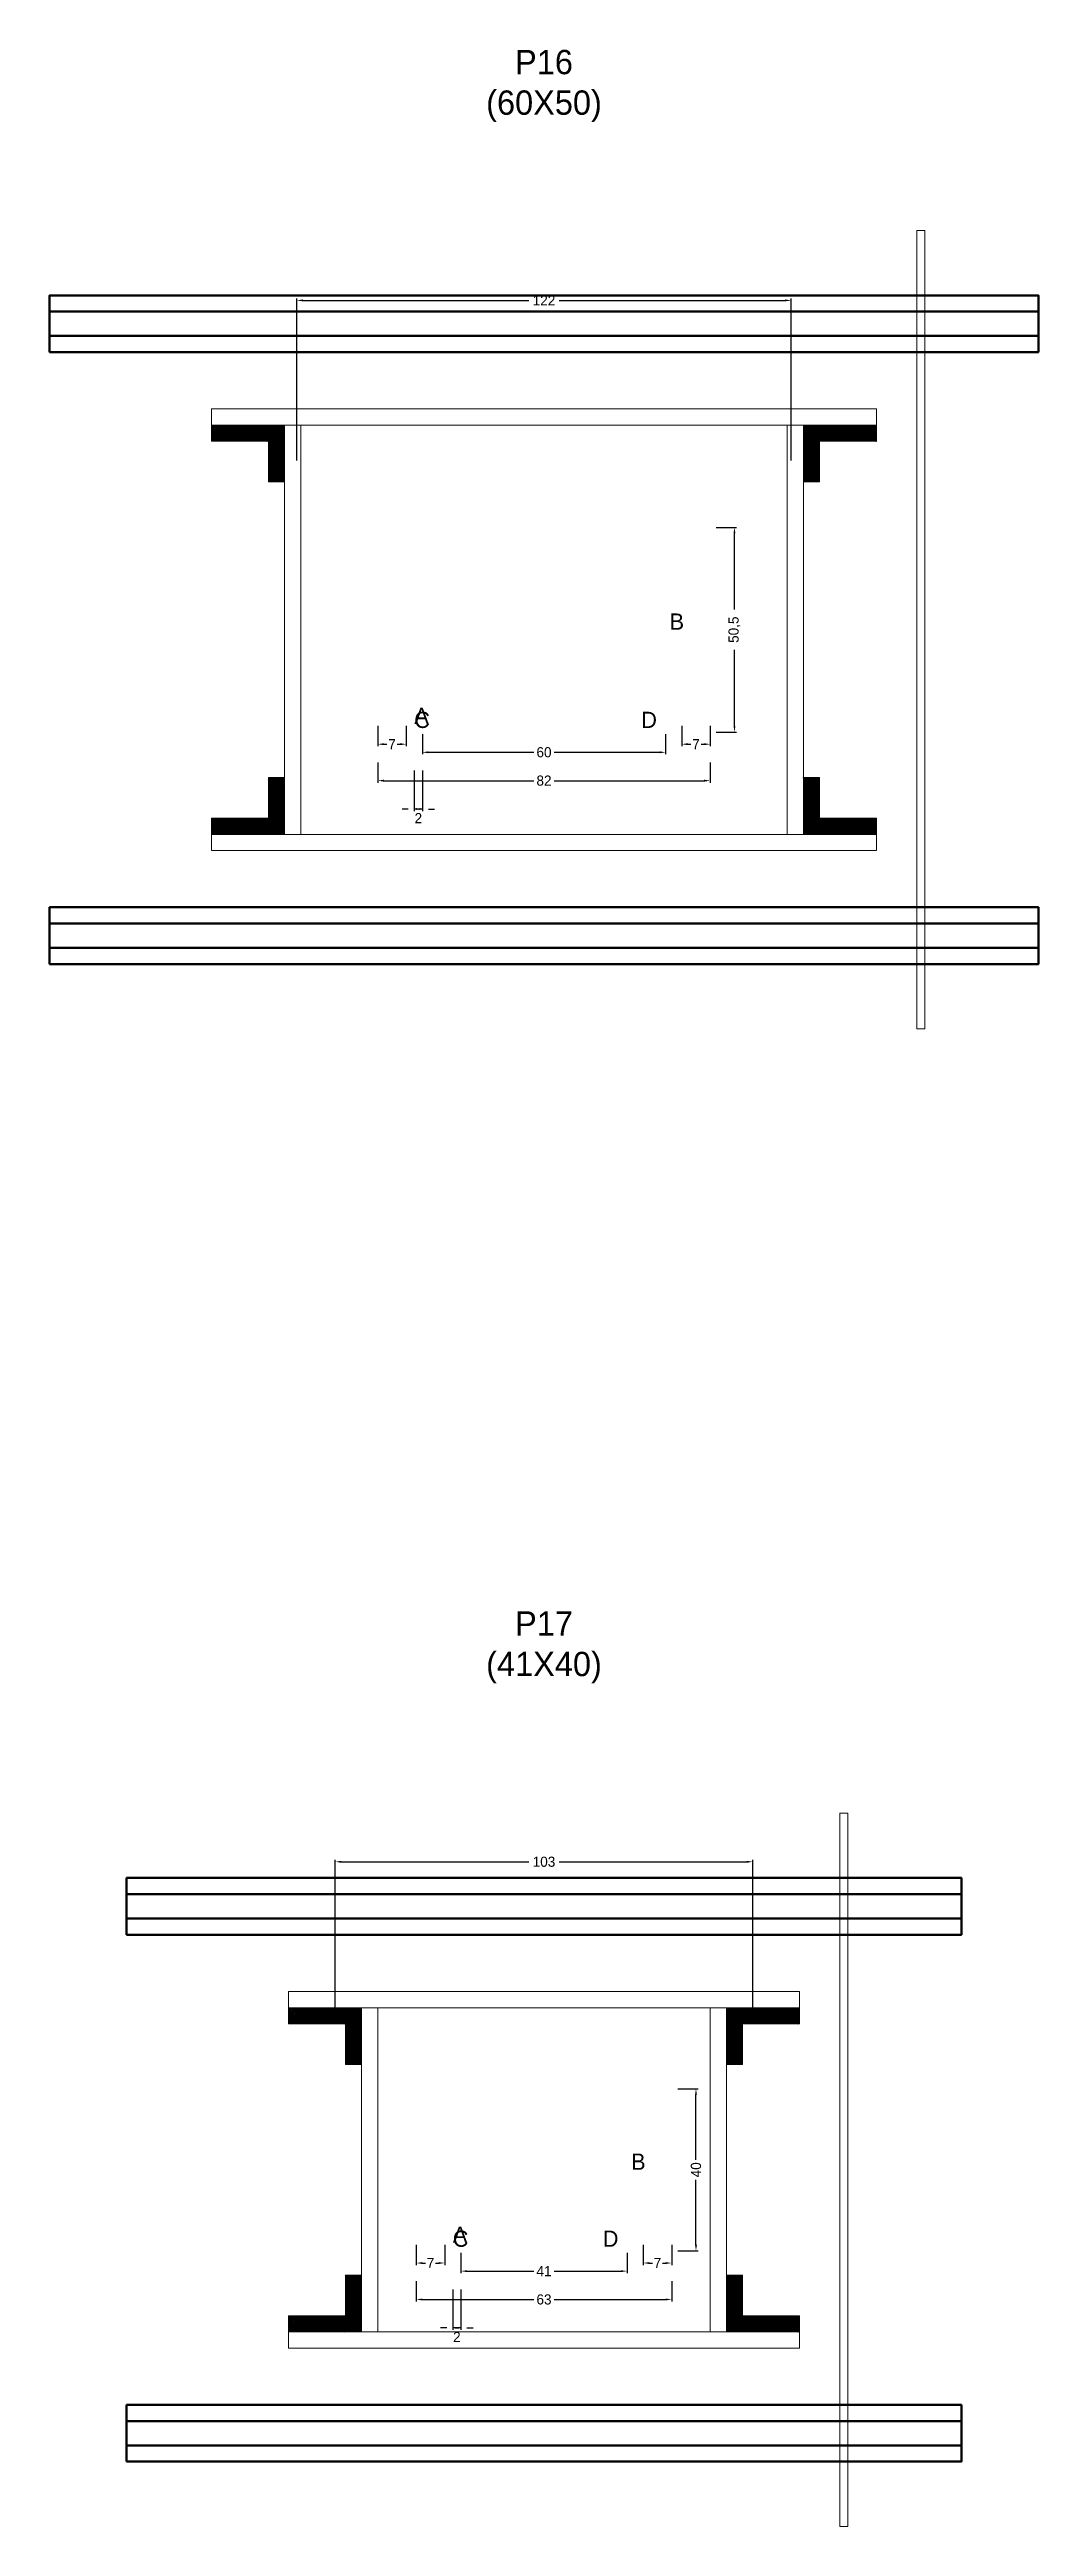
# Model space of a CAD drawing. Header units: centimetres. Extents: x -12000 to 4115, y -10266 to 2668.
# Drawn here: x -122 to 122, y -2988 to -2377 of the extents above; entities that cross this region are included whole.
import ezdxf

# ---------------------------------------------------------------- set-up
doc = ezdxf.new("R2010")
doc.units = ezdxf.units.CM
for name, color, linetype in [('COTA', 241, 'Continuous'), ('GRAVATA', 224, 'Continuous'), ('Hachura', 251, 'Continuous'), ('NOMENCLATURA', 7, 'Continuous'), ('SARRAFO', 251, 'Continuous')]:
    doc.layers.add(name, color=color, linetype=linetype)
doc.dimstyles.new('cotax2', dxfattribs={"dimtxt": 2.5, "dimasz": 1.5, "dimexe": 0.5, "dimexo": 0.5, "dimgap": 0.5, "dimtad": 1, "dimcen": 2.5, "dimazin": 3, "dimtfac": 1, "dimtmove": 0, "dimatfit": 3})

msp = doc.modelspace()

# ---------------------------------------------------------------- texts
at = {"layer": 'NOMENCLATURA'}
for s, p in [('B', (31, -2520)), ('A', (-32, -2543.25)), ('C', (-32, -2544.25)), ('D', (24, -2544.25)), ('B', (21.5, -2900)), ('A', (-22.5, -2918)), ('C', (-22.5, -2919)), ('D', (14.5, -2919))]:
    msp.add_text(s, height=4, dxfattribs=at).set_placement(p)
at = {"layer": 'NOMENCLATURA', "char_height": 6, "attachment_point": 8}
for s, insert in [('P16\\P(60X50)', (0, -2394.75)), ('P17\\P(41X40)', (0, -2780))]:
    msp.add_mtext(s, dxfattribs=dict(at, insert=insert))

# ---------------------------------------------------------------- blocks, each defined once
blk = doc.blocks.new('_CLOSEDFILLED')
at = {"color": 0, "linetype": 'BYBLOCK'}
blk.add_solid([(-1, 0.16), (0, 0), (-1, -0.16)], dxfattribs=at)
blk = doc.blocks.new('*D222')
for p, q in [((-31.5, -2927.5), (-31.5, -2932.5)), ((-30, -2932), (-2.5, -2932)), ((2.5, -2932), (30, -2932)), ((31.5, -2927.5), (31.5, -2932.5))]:
    blk.add_line(p, q)
at = {"layer": 'Defpoints'}
for p in [(-31.5, -2927), (31.5, -2927), (-31.5, -2932)]:
    blk.add_point(p, dxfattribs=at)
at = {"layer": 'COTA', "xscale": 1.5, "yscale": 1.5, "rotation": 180}
blk.add_blockref('_CLOSEDFILLED', (-31.5, -2932), dxfattribs=at)
at = {"layer": 'COTA', "xscale": 1.5, "yscale": 1.5}
blk.add_blockref('_CLOSEDFILLED', (31.5, -2932), dxfattribs=at)
at = {"layer": 'COTA', "insert": (0, -2932), "char_height": 2.5, "attachment_point": 5}
blk.add_mtext('63', dxfattribs=at)
blk = doc.blocks.new('*D223')
for p, q in [((-20.5, -2920.5), (-20.5, -2925.5)), ((20.5, -2920.5), (20.5, -2925.5)), ((-19, -2925), (-2.5, -2925)), ((2.5, -2925), (19, -2925))]:
    blk.add_line(p, q)
at = {"layer": 'Defpoints'}
for p in [(-20.5, -2920), (20.5, -2920), (-20.5, -2925)]:
    blk.add_point(p, dxfattribs=at)
at = {"layer": 'COTA', "xscale": 1.5, "yscale": 1.5, "rotation": 180}
blk.add_blockref('_CLOSEDFILLED', (-20.5, -2925), dxfattribs=at)
at = {"layer": 'COTA', "xscale": 1.5, "yscale": 1.5}
blk.add_blockref('_CLOSEDFILLED', (20.5, -2925), dxfattribs=at)
at = {"layer": 'COTA', "insert": (0, -2925), "char_height": 2.5, "attachment_point": 5}
blk.add_mtext('41', dxfattribs=at)
blk = doc.blocks.new('*D224')
for p, q in [((33, -2880), (38, -2880)), ((37.5, -2897.5), (37.5, -2881.5)), ((37.5, -2918.5), (37.5, -2902.5)), ((33, -2920), (38, -2920))]:
    blk.add_line(p, q)
at = {"layer": 'Defpoints'}
for p in [(32.5, -2880), (32.5, -2920), (37.5, -2920)]:
    blk.add_point(p, dxfattribs=at)
at = {"layer": 'COTA', "xscale": 1.5, "yscale": 1.5}
for p, rotation in [((37.5, -2880), 90), ((37.5, -2920), 270)]:
    blk.add_blockref('_CLOSEDFILLED', p, dxfattribs=dict(at, rotation=rotation))
at = {"layer": 'COTA', "insert": (37.5, -2900), "char_height": 2.5, "attachment_point": 5, "rotation": 90}
blk.add_mtext('40', dxfattribs=at)
blk = doc.blocks.new('*D225')
for p, q in [((-31.5, -2918.5), (-31.5, -2923.5)), ((-24.5, -2918.5), (-24.5, -2923.5)), ((-30, -2923), (-29.25, -2923)), ((-26.75, -2923), (-26, -2923))]:
    blk.add_line(p, q)
at = {"layer": 'Defpoints'}
for p in [(-31.5, -2918), (-24.5, -2918), (-31.5, -2923)]:
    blk.add_point(p, dxfattribs=at)
at = {"layer": 'COTA', "xscale": 1.5, "yscale": 1.5, "rotation": 180}
blk.add_blockref('_CLOSEDFILLED', (-31.5, -2923), dxfattribs=at)
at = {"layer": 'COTA', "xscale": 1.5, "yscale": 1.5}
blk.add_blockref('_CLOSEDFILLED', (-24.5, -2923), dxfattribs=at)
at = {"layer": 'COTA', "insert": (-28, -2923), "char_height": 2.5, "attachment_point": 5}
blk.add_mtext('7', dxfattribs=at)
blk = doc.blocks.new('*D226')
for p, q in [((24.5, -2918.5), (24.5, -2923.5)), ((31.5, -2918.5), (31.5, -2923.5)), ((26, -2923), (26.75, -2923)), ((29.25, -2923), (30, -2923))]:
    blk.add_line(p, q)
at = {"layer": 'Defpoints'}
for p in [(24.5, -2918), (31.5, -2918), (24.5, -2923)]:
    blk.add_point(p, dxfattribs=at)
at = {"layer": 'COTA', "xscale": 1.5, "yscale": 1.5, "rotation": 180}
blk.add_blockref('_CLOSEDFILLED', (24.5, -2923), dxfattribs=at)
at = {"layer": 'COTA', "xscale": 1.5, "yscale": 1.5}
blk.add_blockref('_CLOSEDFILLED', (31.5, -2923), dxfattribs=at)
at = {"layer": 'COTA', "insert": (28, -2923), "char_height": 2.5, "attachment_point": 5}
blk.add_mtext('7', dxfattribs=at)
blk = doc.blocks.new('*D227')
for p, q in [((-51.5, -2863.5), (-51.5, -2823.5)), ((-50, -2824), (-3.75, -2824)), ((3.75, -2824), (50, -2824)), ((51.5, -2863.5), (51.5, -2823.5))]:
    blk.add_line(p, q)
at = {"layer": 'Defpoints'}
for p in [(-51.5, -2824), (-51.5, -2864), (51.5, -2864)]:
    blk.add_point(p, dxfattribs=at)
at = {"layer": 'COTA', "xscale": 1.5, "yscale": 1.5, "rotation": 180}
blk.add_blockref('_CLOSEDFILLED', (-51.5, -2824), dxfattribs=at)
at = {"layer": 'COTA', "xscale": 1.5, "yscale": 1.5}
blk.add_blockref('_CLOSEDFILLED', (51.5, -2824), dxfattribs=at)
at = {"layer": 'COTA', "insert": (0, -2824), "char_height": 2.5, "attachment_point": 5}
blk.add_mtext('103', dxfattribs=at)
blk = doc.blocks.new('*D196')
for p, q in [((-41, -2552.75), (-41, -2557.75)), ((41, -2552.75), (41, -2557.75)), ((-39.5, -2557.25), (-2.5, -2557.25)), ((2.5, -2557.25), (39.5, -2557.25))]:
    blk.add_line(p, q)
at = {"layer": 'Defpoints'}
for p in [(-41, -2552.25), (41, -2552.25), (-41, -2557.25)]:
    blk.add_point(p, dxfattribs=at)
at = {"layer": 'COTA', "xscale": 1.5, "yscale": 1.5, "rotation": 180}
blk.add_blockref('_CLOSEDFILLED', (-41, -2557.25), dxfattribs=at)
at = {"layer": 'COTA', "xscale": 1.5, "yscale": 1.5}
blk.add_blockref('_CLOSEDFILLED', (41, -2557.25), dxfattribs=at)
at = {"layer": 'COTA', "insert": (0, -2557.25), "char_height": 2.5, "attachment_point": 5}
blk.add_mtext('82', dxfattribs=at)
blk = doc.blocks.new('*D197')
for p, q in [((-30, -2545.75), (-30, -2550.75)), ((30, -2545.75), (30, -2550.75)), ((-28.5, -2550.25), (-2.5, -2550.25)), ((2.5, -2550.25), (28.5, -2550.25))]:
    blk.add_line(p, q)
at = {"layer": 'Defpoints'}
for p in [(-30, -2545.25), (30, -2545.25), (-30, -2550.25)]:
    blk.add_point(p, dxfattribs=at)
at = {"layer": 'COTA', "xscale": 1.5, "yscale": 1.5, "rotation": 180}
blk.add_blockref('_CLOSEDFILLED', (-30, -2550.25), dxfattribs=at)
at = {"layer": 'COTA', "xscale": 1.5, "yscale": 1.5}
blk.add_blockref('_CLOSEDFILLED', (30, -2550.25), dxfattribs=at)
at = {"layer": 'COTA', "insert": (0, -2550.25), "char_height": 2.5, "attachment_point": 5}
blk.add_mtext('60', dxfattribs=at)
blk = doc.blocks.new('*D198')
for p, q in [((42.5, -2494.75), (47.5, -2494.75)), ((47, -2515), (47, -2496.25)), ((47, -2543.75), (47, -2525)), ((42.5, -2545.25), (47.5, -2545.25))]:
    blk.add_line(p, q)
at = {"layer": 'Defpoints'}
for p in [(42, -2494.75), (42, -2545.25), (47, -2545.25)]:
    blk.add_point(p, dxfattribs=at)
at = {"layer": 'COTA', "xscale": 1.5, "yscale": 1.5}
for p, rotation in [((47, -2494.75), 90), ((47, -2545.25), 270)]:
    blk.add_blockref('_CLOSEDFILLED', p, dxfattribs=dict(at, rotation=rotation))
at = {"layer": 'COTA', "insert": (47, -2520), "char_height": 2.5, "attachment_point": 5, "rotation": 90}
blk.add_mtext('50,5', dxfattribs=at)
blk = doc.blocks.new('*D199')
for p, q in [((-41, -2543.75), (-41, -2548.75)), ((-39.5, -2548.25), (-38.75, -2548.25)), ((-36.25, -2548.25), (-35.5, -2548.25)), ((-34, -2543.75), (-34, -2548.75))]:
    blk.add_line(p, q)
at = {"layer": 'Defpoints'}
for p in [(-41, -2543.25), (-41, -2548.25), (-34, -2543.25)]:
    blk.add_point(p, dxfattribs=at)
at = {"layer": 'COTA', "xscale": 1.5, "yscale": 1.5, "rotation": 180}
blk.add_blockref('_CLOSEDFILLED', (-41, -2548.25), dxfattribs=at)
at = {"layer": 'COTA', "xscale": 1.5, "yscale": 1.5}
blk.add_blockref('_CLOSEDFILLED', (-34, -2548.25), dxfattribs=at)
at = {"layer": 'COTA', "insert": (-37.5, -2548.25), "char_height": 2.5, "attachment_point": 5}
blk.add_mtext('7', dxfattribs=at)
blk = doc.blocks.new('*D200')
for p, q in [((34, -2543.75), (34, -2548.75)), ((35.5, -2548.25), (36.25, -2548.25)), ((38.75, -2548.25), (39.5, -2548.25)), ((41, -2543.75), (41, -2548.75))]:
    blk.add_line(p, q)
at = {"layer": 'Defpoints'}
for p in [(34, -2543.25), (34, -2548.25), (41, -2543.25)]:
    blk.add_point(p, dxfattribs=at)
at = {"layer": 'COTA', "xscale": 1.5, "yscale": 1.5, "rotation": 180}
blk.add_blockref('_CLOSEDFILLED', (34, -2548.25), dxfattribs=at)
at = {"layer": 'COTA', "xscale": 1.5, "yscale": 1.5}
blk.add_blockref('_CLOSEDFILLED', (41, -2548.25), dxfattribs=at)
at = {"layer": 'COTA', "insert": (37.5, -2548.25), "char_height": 2.5, "attachment_point": 5}
blk.add_mtext('7', dxfattribs=at)
blk = doc.blocks.new('*D201')
for p, q in [((-61, -2478.25), (-61, -2438.25)), ((61, -2478.25), (61, -2438.25)), ((-59.5, -2438.75), (-3.75, -2438.75)), ((3.75, -2438.75), (59.5, -2438.75))]:
    blk.add_line(p, q)
at = {"layer": 'Defpoints'}
for p in [(-61, -2438.75), (-61, -2478.75), (61, -2478.75)]:
    blk.add_point(p, dxfattribs=at)
at = {"layer": 'COTA', "xscale": 1.5, "yscale": 1.5, "rotation": 180}
blk.add_blockref('_CLOSEDFILLED', (-61, -2438.75), dxfattribs=at)
at = {"layer": 'COTA', "xscale": 1.5, "yscale": 1.5}
blk.add_blockref('_CLOSEDFILLED', (61, -2438.75), dxfattribs=at)
at = {"layer": 'COTA', "insert": (0, -2438.75), "char_height": 2.5, "attachment_point": 5}
blk.add_mtext('122', dxfattribs=at)

# ---------------------------------------------------------------- dimensions: what is measured, and where the dimension line sits
at = {"layer": 'COTA'}
for base, p1, p2, picture, middle in [((-61, -2438.75), (-61, -2478.75), (61, -2478.75), '*D201', (0, -2438.75)), ((-41, -2548.25), (-41, -2543.25), (-34, -2543.25), '*D199', (-37.5, -2548.25)), ((-30, -2550.25), (-30, -2545.25), (30, -2545.25), '*D197', (0, -2550.25)), ((34, -2548.25), (34, -2543.25), (41, -2543.25), '*D200', (37.5, -2548.25)), ((-41, -2557.25), (-41, -2552.25), (41, -2552.25), '*D196', (0, -2557.25)), ((-51.5, -2824), (-51.5, -2864), (51.5, -2864), '*D227', (0, -2824)), ((-31.5, -2923), (-31.5, -2918), (-24.5, -2918), '*D225', (-28, -2923)), ((-20.5, -2925), (-20.5, -2920), (20.5, -2920), '*D223', (0, -2925)), ((24.5, -2923), (24.5, -2918), (31.5, -2918), '*D226', (28, -2923)), ((-31.5, -2932), (-31.5, -2927), (31.5, -2927), '*D222', (0, -2932))]:
    dim = msp.add_linear_dim(base=base, p1=p1, p2=p2, dimstyle='cotax2', dxfattribs=at)
    dim.commit()
    dim.dimension.update_dxf_attribs({"geometry": picture, "text_midpoint": middle})
for base, p1, p2, picture, middle in [((47, -2545.25), (42, -2545.25), (42, -2494.75), '*D198', (47, -2520)), ((37.5, -2920), (32.5, -2920), (32.5, -2880), '*D224', (37.5, -2900))]:
    dim = msp.add_linear_dim(base=base, p1=p1, p2=p2, angle=90, dimstyle='cotax2', dxfattribs=at)
    dim.commit()
    dim.dimension.update_dxf_attribs({"geometry": picture, "text_midpoint": middle})
for base, p1, p2 in [((-30, -2564.25), (-30, -2554.25), (-32, -2554.25)), ((-20.5, -2939), (-20.5, -2929), (-22.5, -2929))]:
    msp.add_linear_dim(base=base, p1=p1, p2=p2, dimstyle='cotax2', dxfattribs=at).render()

# ---------------------------------------------------------------- hatches: boundary and pattern name
at = {"layer": 'SARRAFO'}
h = msp.add_hatch(dxfattribs=at)
h.set_pattern_fill('SOLID', scale=2)
h.paths.add_polyline_path([(-82, -2473.5), (-68, -2473.5), (-68, -2469.5), (-82, -2469.5)])
h = msp.add_hatch(dxfattribs=at)
h.set_pattern_fill('SOLID', scale=2)
h.paths.add_polyline_path([(-68, -2483.5), (-64, -2483.5), (-64, -2469.5), (-68, -2469.5)])
h = msp.add_hatch(dxfattribs=at)
h.set_pattern_fill('SOLID', scale=2)
h.paths.add_polyline_path([(64, -2483.5), (68, -2483.5), (68, -2469.5), (64, -2469.5)])
h = msp.add_hatch(dxfattribs=at)
h.set_pattern_fill('SOLID', scale=2)
h.paths.add_polyline_path([(68, -2473.5), (82, -2473.5), (82, -2469.5), (68, -2469.5)])
h = msp.add_hatch(dxfattribs=at)
h.set_pattern_fill('SOLID', scale=2)
h.paths.add_polyline_path([(-68, -2570.5), (-64, -2570.5), (-64, -2556.5), (-68, -2556.5)])
h = msp.add_hatch(dxfattribs=at)
h.set_pattern_fill('SOLID', scale=2)
h.paths.add_polyline_path([(64, -2570.5), (68, -2570.5), (68, -2556.5), (64, -2556.5)])
h = msp.add_hatch(dxfattribs=at)
h.set_pattern_fill('SOLID', scale=2)
h.paths.add_polyline_path([(-82, -2570.5), (-68, -2570.5), (-68, -2566.5), (-82, -2566.5)])
h = msp.add_hatch(dxfattribs=at)
h.set_pattern_fill('SOLID', scale=2)
h.paths.add_polyline_path([(68, -2570.5), (82, -2570.5), (82, -2566.5), (68, -2566.5)])
h = msp.add_hatch(dxfattribs=at)
h.set_pattern_fill('SOLID', scale=2)
h.paths.add_polyline_path([(-63, -2864), (-49, -2864), (-49, -2860), (-63, -2860)])
h = msp.add_hatch(dxfattribs=at)
h.set_pattern_fill('SOLID', scale=2)
h.paths.add_polyline_path([(-49, -2874), (-45, -2874), (-45, -2860), (-49, -2860)])
h = msp.add_hatch(dxfattribs=at)
h.set_pattern_fill('SOLID', scale=2)
h.paths.add_polyline_path([(45, -2874), (49, -2874), (49, -2860), (45, -2860)])
h = msp.add_hatch(dxfattribs=at)
h.set_pattern_fill('SOLID', scale=2)
h.paths.add_polyline_path([(49, -2864), (63, -2864), (63, -2860), (49, -2860)])
h = msp.add_hatch(dxfattribs=at)
h.set_pattern_fill('SOLID', scale=2)
h.paths.add_polyline_path([(-49, -2940), (-45, -2940), (-45, -2926), (-49, -2926)])
h = msp.add_hatch(dxfattribs=at)
h.set_pattern_fill('SOLID', scale=2)
h.paths.add_polyline_path([(45, -2940), (49, -2940), (49, -2926), (45, -2926)])
h = msp.add_hatch(dxfattribs=at)
h.set_pattern_fill('SOLID', scale=2)
h.paths.add_polyline_path([(-63, -2940), (-49, -2940), (-49, -2936), (-63, -2936)])
h = msp.add_hatch(dxfattribs=at)
h.set_pattern_fill('SOLID', scale=2)
h.paths.add_polyline_path([(49, -2940), (63, -2940), (63, -2936), (49, -2936)])

# ---------------------------------------------------------------- linework, layer by layer
at = {"layer": 'GRAVATA', "lineweight": 50}
for points in [[(-122, -2451.5), (122, -2451.5), (122, -2437.5), (-122, -2437.5)], [(-122, -2447.5), (122, -2447.5), (122, -2441.5), (-122, -2441.5)], [(-122, -2602.5), (122, -2602.5), (122, -2588.5), (-122, -2588.5)], [(-122, -2598.5), (122, -2598.5), (122, -2592.5), (-122, -2592.5)], [(-103, -2842), (103, -2842), (103, -2828), (-103, -2828)], [(-103, -2838), (103, -2838), (103, -2832), (-103, -2832)], [(-103, -2972), (103, -2972), (103, -2958), (-103, -2958)], [(-103, -2968), (103, -2968), (103, -2962), (-103, -2962)]]:
    msp.add_lwpolyline(points, close=True, dxfattribs=at)
at = {"layer": 'Hachura', "lineweight": 13}
for points in [[(92, -2618.5), (94, -2618.5), (94, -2421.5), (92, -2421.5)], [(73, -2988), (75, -2988), (75, -2812), (73, -2812)]]:
    msp.add_lwpolyline(points, close=True, dxfattribs=at)
at = {"layer": 'Hachura', "lineweight": 18}
for points in [[(-82, -2469.5), (82, -2469.5), (82, -2465.5), (-82, -2465.5)], [(-64, -2570.5), (-60, -2570.5), (-60, -2469.5), (-64, -2469.5)], [(60, -2570.5), (64, -2570.5), (64, -2469.5), (60, -2469.5)], [(-82, -2574.5), (82, -2574.5), (82, -2570.5), (-82, -2570.5)], [(-63, -2860), (63, -2860), (63, -2856), (-63, -2856)], [(-45, -2940), (-41, -2940), (-41, -2860), (-45, -2860)], [(41, -2940), (45, -2940), (45, -2860), (41, -2860)], [(-63, -2944), (63, -2944), (63, -2940), (-63, -2940)]]:
    msp.add_lwpolyline(points, close=True, dxfattribs=at)
at = {"layer": 'SARRAFO', "lineweight": 13}
for points in [[(-82, -2473.5), (-68, -2473.5), (-68, -2469.5), (-82, -2469.5)], [(-68, -2483.5), (-64, -2483.5), (-64, -2469.5), (-68, -2469.5)], [(64, -2483.5), (68, -2483.5), (68, -2469.5), (64, -2469.5)], [(68, -2473.5), (82, -2473.5), (82, -2469.5), (68, -2469.5)], [(-68, -2570.5), (-64, -2570.5), (-64, -2556.5), (-68, -2556.5)], [(64, -2570.5), (68, -2570.5), (68, -2556.5), (64, -2556.5)], [(-82, -2570.5), (-68, -2570.5), (-68, -2566.5), (-82, -2566.5)], [(68, -2570.5), (82, -2570.5), (82, -2566.5), (68, -2566.5)], [(-63, -2864), (-49, -2864), (-49, -2860), (-63, -2860)], [(-49, -2874), (-45, -2874), (-45, -2860), (-49, -2860)], [(45, -2874), (49, -2874), (49, -2860), (45, -2860)], [(49, -2864), (63, -2864), (63, -2860), (49, -2860)], [(-49, -2940), (-45, -2940), (-45, -2926), (-49, -2926)], [(45, -2940), (49, -2940), (49, -2926), (45, -2926)], [(-63, -2940), (-49, -2940), (-49, -2936), (-63, -2936)], [(49, -2940), (63, -2940), (63, -2936), (49, -2936)]]:
    msp.add_lwpolyline(points, close=True, dxfattribs=at)

msp.set_redraw_order([(e.dxf.handle, doc.entitydb.next_handle()) for e in msp.query("TEXT MTEXT ATTDEF DIMENSION ARC_DIMENSION")])  # texts and dimensions are drawn at this point

doc.saveas('drawing.dxf')
